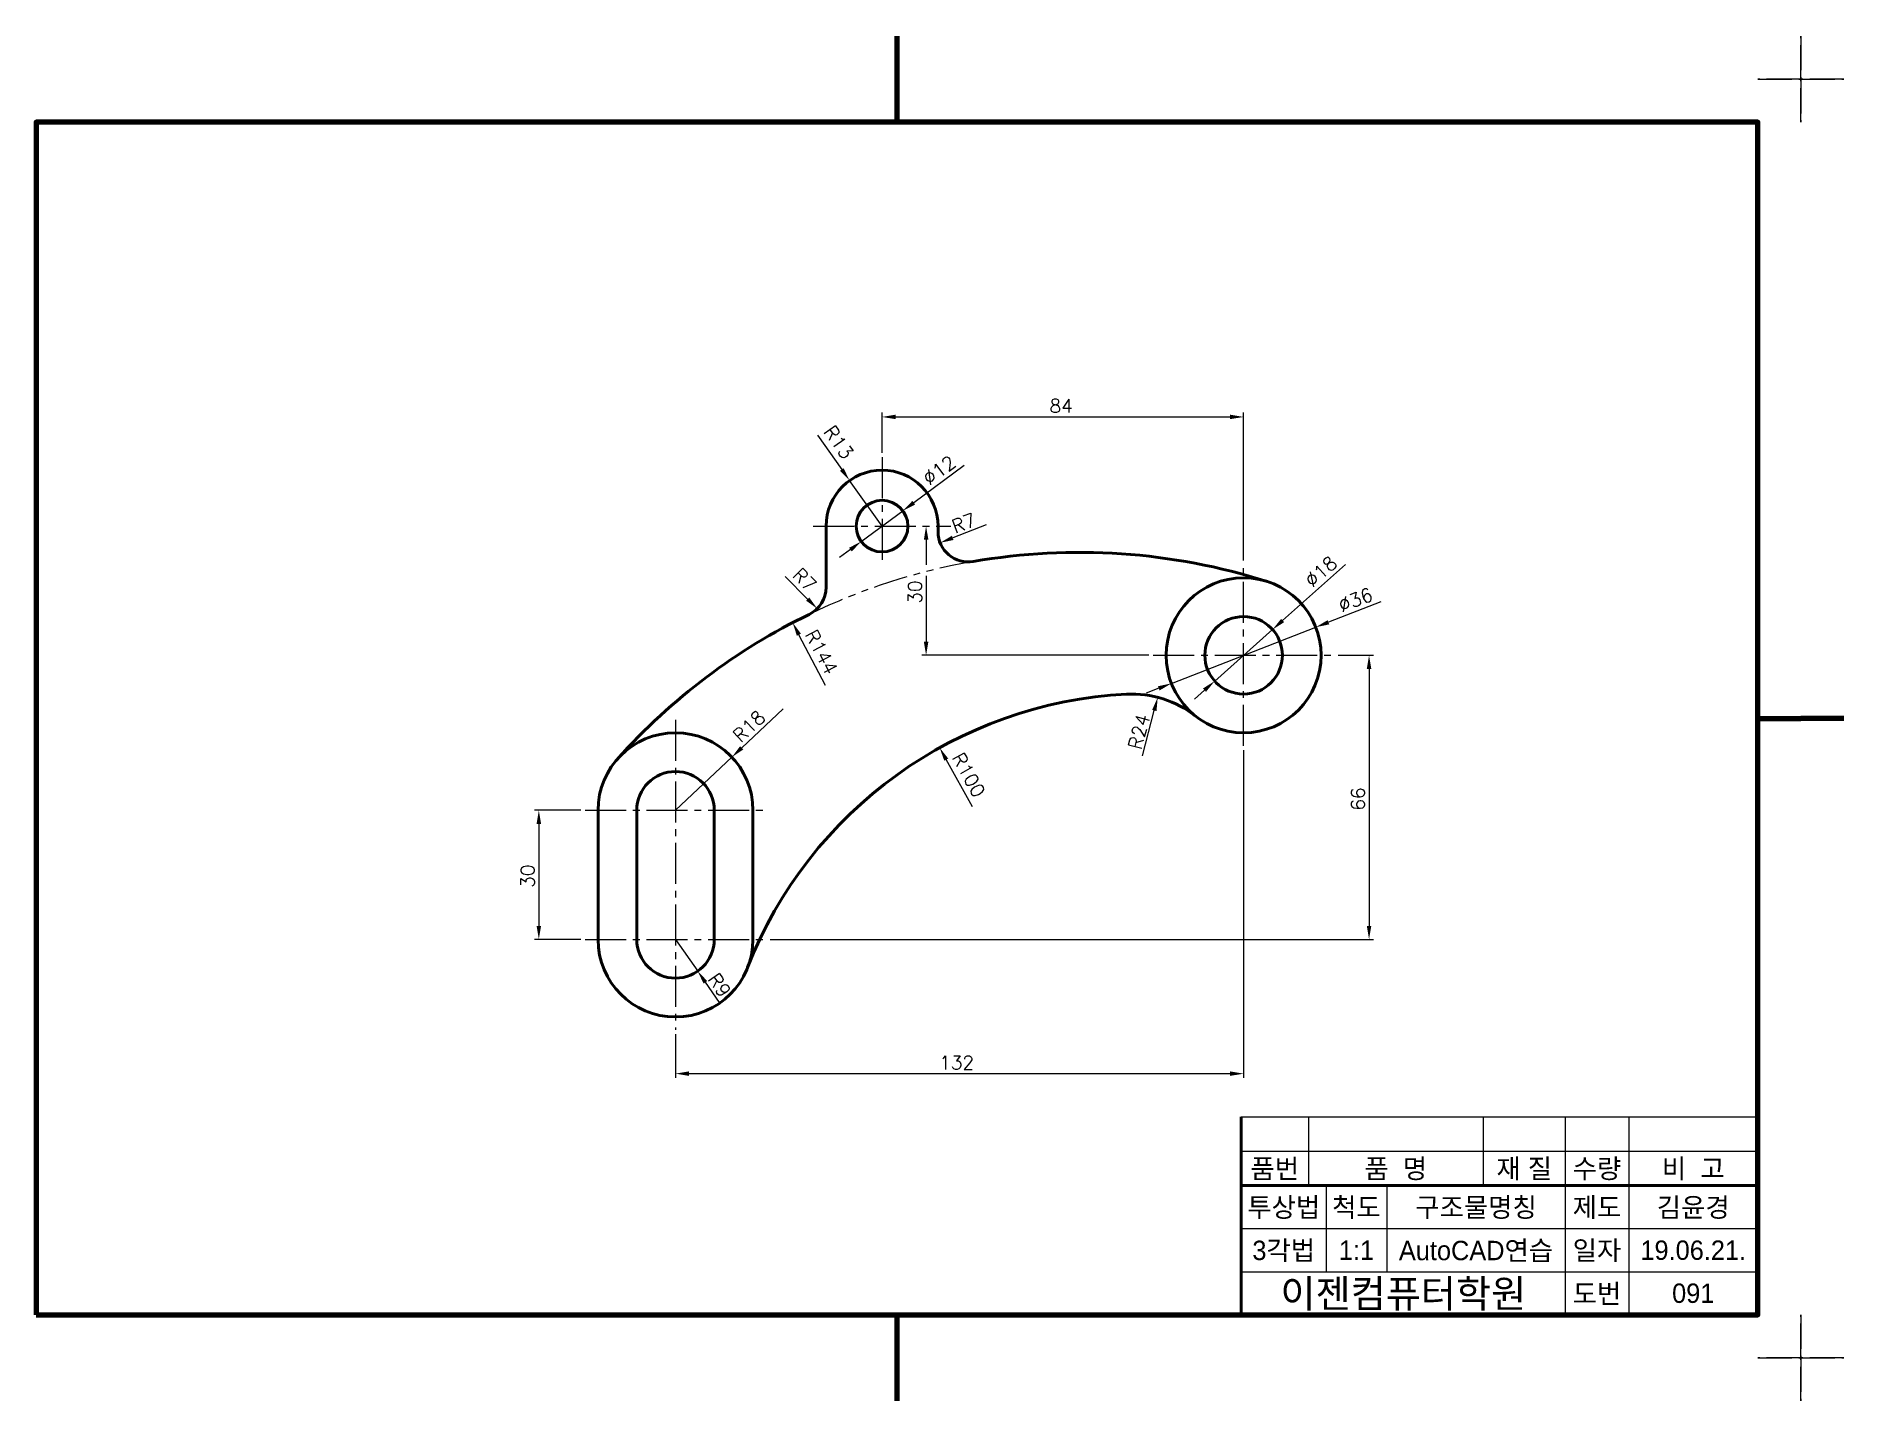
# Model space of a CAD drawing. Header units: millimetres. Extents: x 0 to 4210, y 0 to 2980.
# Drawn here: x 10 to 430, y 2663 to 2980 of the extents above; entities that cross this region are included whole.
import ezdxf
from ezdxf.enums import TextEntityAlignment as Align

# ---------------------------------------------------------------- set-up
doc = ezdxf.new("R2010")
doc.units = ezdxf.units.MM
doc.linetypes.add('CENTER2', pattern=[28.575, 19.05, -3.175, 3.175, -3.175])
doc.linetypes.add('PHANTOM2', pattern=[31.75, 15.875, -3.175, 3.175, -3.175, 3.175, -3.175])
for name, color, linetype, lineweight in [('가는선', 1, 'Continuous', 13), ('가상선', 1, 'PHANTOM2', 13), ('구분선', 1, 'PHANTOM2', 13), ('문자', 2, 'Continuous', 20), ('외곽선', 4, 'Continuous', 70), ('외형선', 3, 'Continuous', 40), ('중심선', 1, 'CENTER2', 13), ('치수선', 1, 'Continuous', 13)]:
    doc.layers.add(name, color=color, linetype=linetype, lineweight=lineweight)
doc.styles.get("Standard").update_dxf_attribs({"font": 'romans.shx'})
doc.styles.add('한글', font='')
doc.styles.get('한글').set_extended_font_data('Gulim')

msp = doc.modelspace()

# ---------------------------------------------------------------- texts
at = {"layer": '문자', "ltscale": 0.5}
for s, p in [('84', (245.46, 2892.55)), ('132', (219.81, 2740))]:
    msp.add_text(s, height=3.15, dxfattribs=at).set_placement(p)
for s, rotation, p in [('R13', 305.4287, (192.81, 2888.09)), ('∅12', 36.4796, (217.49, 2875.52)), ('R7', 21.3785, (223.52, 2864.43)), ('R7', 314.8007, (185.48, 2854.56)), ('∅18', 41.7045, (306.53, 2851.76)), ('30', 90, (215.77, 2848.18)), ('∅36', 21.267, (313.33, 2846.12)), ('R144', 297.5574, (188.5, 2841.05)), ('R18', 43.3052, (173.72, 2815.72)), ('R24', 75.4475, (266.73, 2814.09)), ('R100', 299.0409, (222.63, 2812.42)), ('66', 90, (318.69, 2800.1)), ('30', 90, (125.79, 2782.18)), ('R9', 304.9957, (165.91, 2760.9))]:
    msp.add_text(s, height=3.15, rotation=rotation, dxfattribs=at).set_placement(p)
at = {"layer": '문자', "ltscale": 0.5, "style": '한글'}
for s, height, p in [('품번', 4.5, (297.79, 2717)), ('품  명', 4.5, (325.9, 2717)), ('재 질', 4.5, (355.75, 2717)), ('수량', 4.5, (372.64, 2717)), ('비  고', 4.5, (395.01, 2717)), ('투상법', 4.5, (299.86, 2708)), ('척도', 4.5, (316.76, 2708)), ('구조물명칭', 4.5, (344.54, 2708)), ('제도', 4.5, (372.64, 2708)), ('김윤경', 4.5, (395.01, 2708)), ('3각법', 4.5, (299.86, 2698)), ('AutoCAD연습', 4.5, (344.54, 2698)), ('일자', 4.5, (372.64, 2698)), ('1:1', 4.5, (316.76, 2698)), ('19.06.21.', 4.5, (395.01, 2698)), ('이젠컴퓨터학원', 6.5, (327.64, 2688)), ('도번', 4.5, (372.64, 2688)), ('091', 4.5, (395.01, 2688))]:
    msp.add_text(s, height=height, dxfattribs=at).set_placement(p, align=Align.MIDDLE)

# ---------------------------------------------------------------- linework, layer by layer
at = {"layer": '가는선', "ltscale": 0.5}
for p, q in [((290, 2729), (410, 2729)), ((305.58, 2729), (305.58, 2713)), ((346.22, 2729), (346.22, 2713)), ((365.27, 2729), (365.27, 2683)), ((380.01, 2729), (380.01, 2683)), ((290, 2721), (410, 2721)), ((309.73, 2713), (309.73, 2693)), ((323.8, 2713), (323.8, 2693)), ((290, 2703), (410, 2703)), ((290, 2693), (410, 2693))]:
    msp.add_line(p, q, dxfattribs=at)
at = {"layer": '가상선', "ltscale": 0.5}
msp.add_arc((252.38, 2716.09), 144, 99.8536, 115.8509, dxfattribs=at)
at = {"layer": '구분선', "ltscale": 0.5}
for points in [[(410, 2970), (420, 2970), (420, 2980)], [(420, 2980), (420, 2970), (430, 2970)], [(420, 2980), (420, 2970), (430, 2970)], [(420, 2960), (420, 2970), (410, 2970)], [(430, 2970), (420, 2970), (420, 2960)], [(430, 2970), (420, 2970), (420, 2960)], [(410, 2673), (420, 2673), (420, 2683)], [(410, 2673), (420, 2673), (420, 2683)], [(420, 2683), (420, 2673), (430, 2673)], [(420, 2683), (420, 2673), (430, 2673)], [(420, 2683), (420, 2673), (430, 2673)], [(420, 2683), (420, 2673), (430, 2673)], [(420, 2663), (420, 2673), (410, 2673)], [(430, 2673), (420, 2673), (420, 2663)], [(430, 2673), (420, 2673), (420, 2663)]]:
    msp.add_lwpolyline(points, dxfattribs=at)
at = {"layer": '외곽선', "ltscale": 0.5}
for p, q in [((210, 2980), (210, 2970)), ((210, 2970), (210, 2960)), ((410, 2821.5), (420, 2821.5)), ((430, 2821.5), (420, 2821.5)), ((430, 2821.5), (420, 2821.5)), ((410, 2683), (410, 2729)), ((210, 2683), (210, 2673)), ((210, 2683), (210, 2673)), ((210, 2673), (210, 2663))]:
    msp.add_line(p, q, dxfattribs=at)
msp.add_lwpolyline([(10, 2683), (410, 2683), (410, 2960), (10, 2960)], close=True, dxfattribs=at)
at = {"layer": '외형선', "ltscale": 0.5}
for p, q in [((193.54, 2866.18), (193.54, 2851.98)), ((219.54, 2866.18), (219.54, 2864.87)), ((140.54, 2800.18), (140.54, 2770.18)), ((149.54, 2800.18), (149.54, 2770.18)), ((167.54, 2800.18), (167.54, 2770.18)), ((176.54, 2800.18), (176.54, 2770.18)), ((290, 2729), (290, 2721)), ((290, 2721), (290, 2713)), ((290, 2713), (410, 2713)), ((290, 2713), (290, 2693)), ((290, 2693), (290, 2683))]:
    msp.add_line(p, q, dxfattribs=at)
for centre, radius in [((206.54, 2866.18), 6), ((290.54, 2836.18), 18), ((290.54, 2836.18), 9)]:
    msp.add_circle(centre, radius, dxfattribs=at)
for centre, radius, start, end in [((206.54, 2866.18), 13, 0, 180), ((226.54, 2864.87), 7, 180, 279.8536), ((252.38, 2716.09), 144, 72.3711, 99.8536), ((186.54, 2851.98), 7, 295.8509, 0), ((252.38, 2716.09), 144, 115.8509, 138.1392), ((268.46, 2727.28), 100, 92.9462, 158.6813), ((264.56, 2803.18), 24, 51.7868, 92.9462), ((158.54, 2800.18), 18, 0, 180), ((158.54, 2800.18), 9, 0, 180), ((158.54, 2770.18), 18, 180, 0), ((158.54, 2770.18), 9, 180, 0)]:
    msp.add_arc(centre, radius, start, end, dxfattribs=at)
at = {"layer": '중심선', "ltscale": 0.5}
for p, q in [((206.54, 2882.18), (206.54, 2857.18)), ((190.54, 2866.18), (222.54, 2866.18)), ((290.54, 2815.18), (290.54, 2857.18)), ((269.54, 2836.18), (311.54, 2836.18)), ((158.54, 2821.18), (158.54, 2749.18)), ((137.54, 2800.18), (179.54, 2800.18)), ((137.54, 2770.18), (179.54, 2770.18))]:
    msp.add_line(p, q, dxfattribs=at)
at = {"layer": '치수선', "ltscale": 0.5}
for p, q in [((206.54, 2883.18), (206.54, 2892.55)), ((209.69, 2891.55), (287.39, 2891.55)), ((290.54, 2858.18), (290.54, 2892.55)), ((191.52, 2887.29), (197.17, 2879.34)), ((225.64, 2880.3), (213.89, 2871.62)), ((206.54, 2866.18), (199, 2876.77)), ((201.71, 2862.61), (211.36, 2869.74)), ((230.73, 2866.5), (222.95, 2863.46)), ((199.18, 2860.74), (196.65, 2858.86)), ((216.77, 2863.03), (216.77, 2857.21)), ((314.21, 2857.27), (299.61, 2844.26)), ((184.03, 2854.51), (189.25, 2849.25)), ((216.77, 2854.61), (216.77, 2839.33)), ((322.45, 2848.6), (310.25, 2843.85)), ((193.38, 2829.15), (187.21, 2840.96)), ((273.76, 2829.65), (307.31, 2842.71)), ((283.82, 2830.19), (297.26, 2842.16)), ((268.54, 2836.18), (215.77, 2836.18)), ((312.54, 2836.18), (320.69, 2836.18)), ((319.69, 2833.03), (319.69, 2773.33)), ((270.83, 2828.51), (267.89, 2827.36)), ((281.47, 2828.09), (279.11, 2826)), ((183.57, 2823.77), (173.93, 2814.68)), ((267.06, 2812.83), (269.79, 2823.36)), ((290.54, 2814.18), (290.54, 2738)), ((158.54, 2800.18), (171.63, 2812.52)), ((227.56, 2800.95), (221.45, 2811.95)), ((136.54, 2800.18), (125.79, 2800.18)), ((126.79, 2797.03), (126.79, 2773.33)), ((136.54, 2770.18), (125.79, 2770.18)), ((158.54, 2770.18), (163.7, 2762.8)), ((180.54, 2770.18), (320.69, 2770.18)), ((168.78, 2755.54), (165.5, 2760.22)), ((158.54, 2748.18), (158.54, 2738)), ((161.69, 2739), (287.39, 2739))]:
    msp.add_line(p, q, dxfattribs=at)
for points in [[(209.69, 2892.08), (209.69, 2891.03), (206.54, 2891.55)], [(287.39, 2892.08), (287.39, 2891.03), (290.54, 2891.55)], [(197.6, 2879.64), (196.75, 2879.03), (199, 2876.77)], [(213.58, 2872.04), (214.21, 2871.19), (211.36, 2869.74)], [(216.25, 2863.03), (217.3, 2863.03), (216.77, 2866.18)], [(198.87, 2861.16), (199.49, 2860.31), (201.71, 2862.61)], [(222.76, 2863.95), (223.14, 2862.97), (220.02, 2862.31)], [(189.62, 2849.62), (188.88, 2848.88), (191.47, 2847.02)], [(187.68, 2841.21), (186.75, 2840.72), (185.76, 2843.76)], [(299.26, 2844.65), (299.96, 2843.87), (297.26, 2842.16)], [(310.06, 2844.34), (310.44, 2843.36), (307.31, 2842.71)], [(216.25, 2839.33), (217.3, 2839.33), (216.77, 2836.18)], [(319.16, 2833.03), (320.21, 2833.03), (319.69, 2836.18)], [(270.64, 2828.99), (271.02, 2828.02), (273.76, 2829.65)], [(281.12, 2828.49), (281.81, 2827.7), (283.82, 2830.19)], [(269.29, 2823.49), (270.3, 2823.23), (270.59, 2826.41)], [(173.57, 2815.07), (174.29, 2814.3), (171.63, 2812.52)], [(221.91, 2812.21), (220.99, 2811.7), (219.92, 2814.7)], [(126.27, 2797.03), (127.32, 2797.03), (126.79, 2800.18)], [(126.27, 2773.33), (127.32, 2773.33), (126.79, 2770.18)], [(319.16, 2773.33), (320.21, 2773.33), (319.69, 2770.18)], [(165.93, 2760.52), (165.07, 2759.92), (163.7, 2762.8)], [(161.69, 2739.53), (161.69, 2738.48), (158.54, 2739)], [(287.39, 2739.53), (287.39, 2738.48), (290.54, 2739)]]:
    msp.add_solid(points, dxfattribs=at)

msp.set_redraw_order([(e.dxf.handle, doc.entitydb.next_handle()) for e in msp.query("TEXT MTEXT ATTDEF DIMENSION ARC_DIMENSION")])  # texts and dimensions are drawn at this point

doc.saveas('drawing.dxf')
